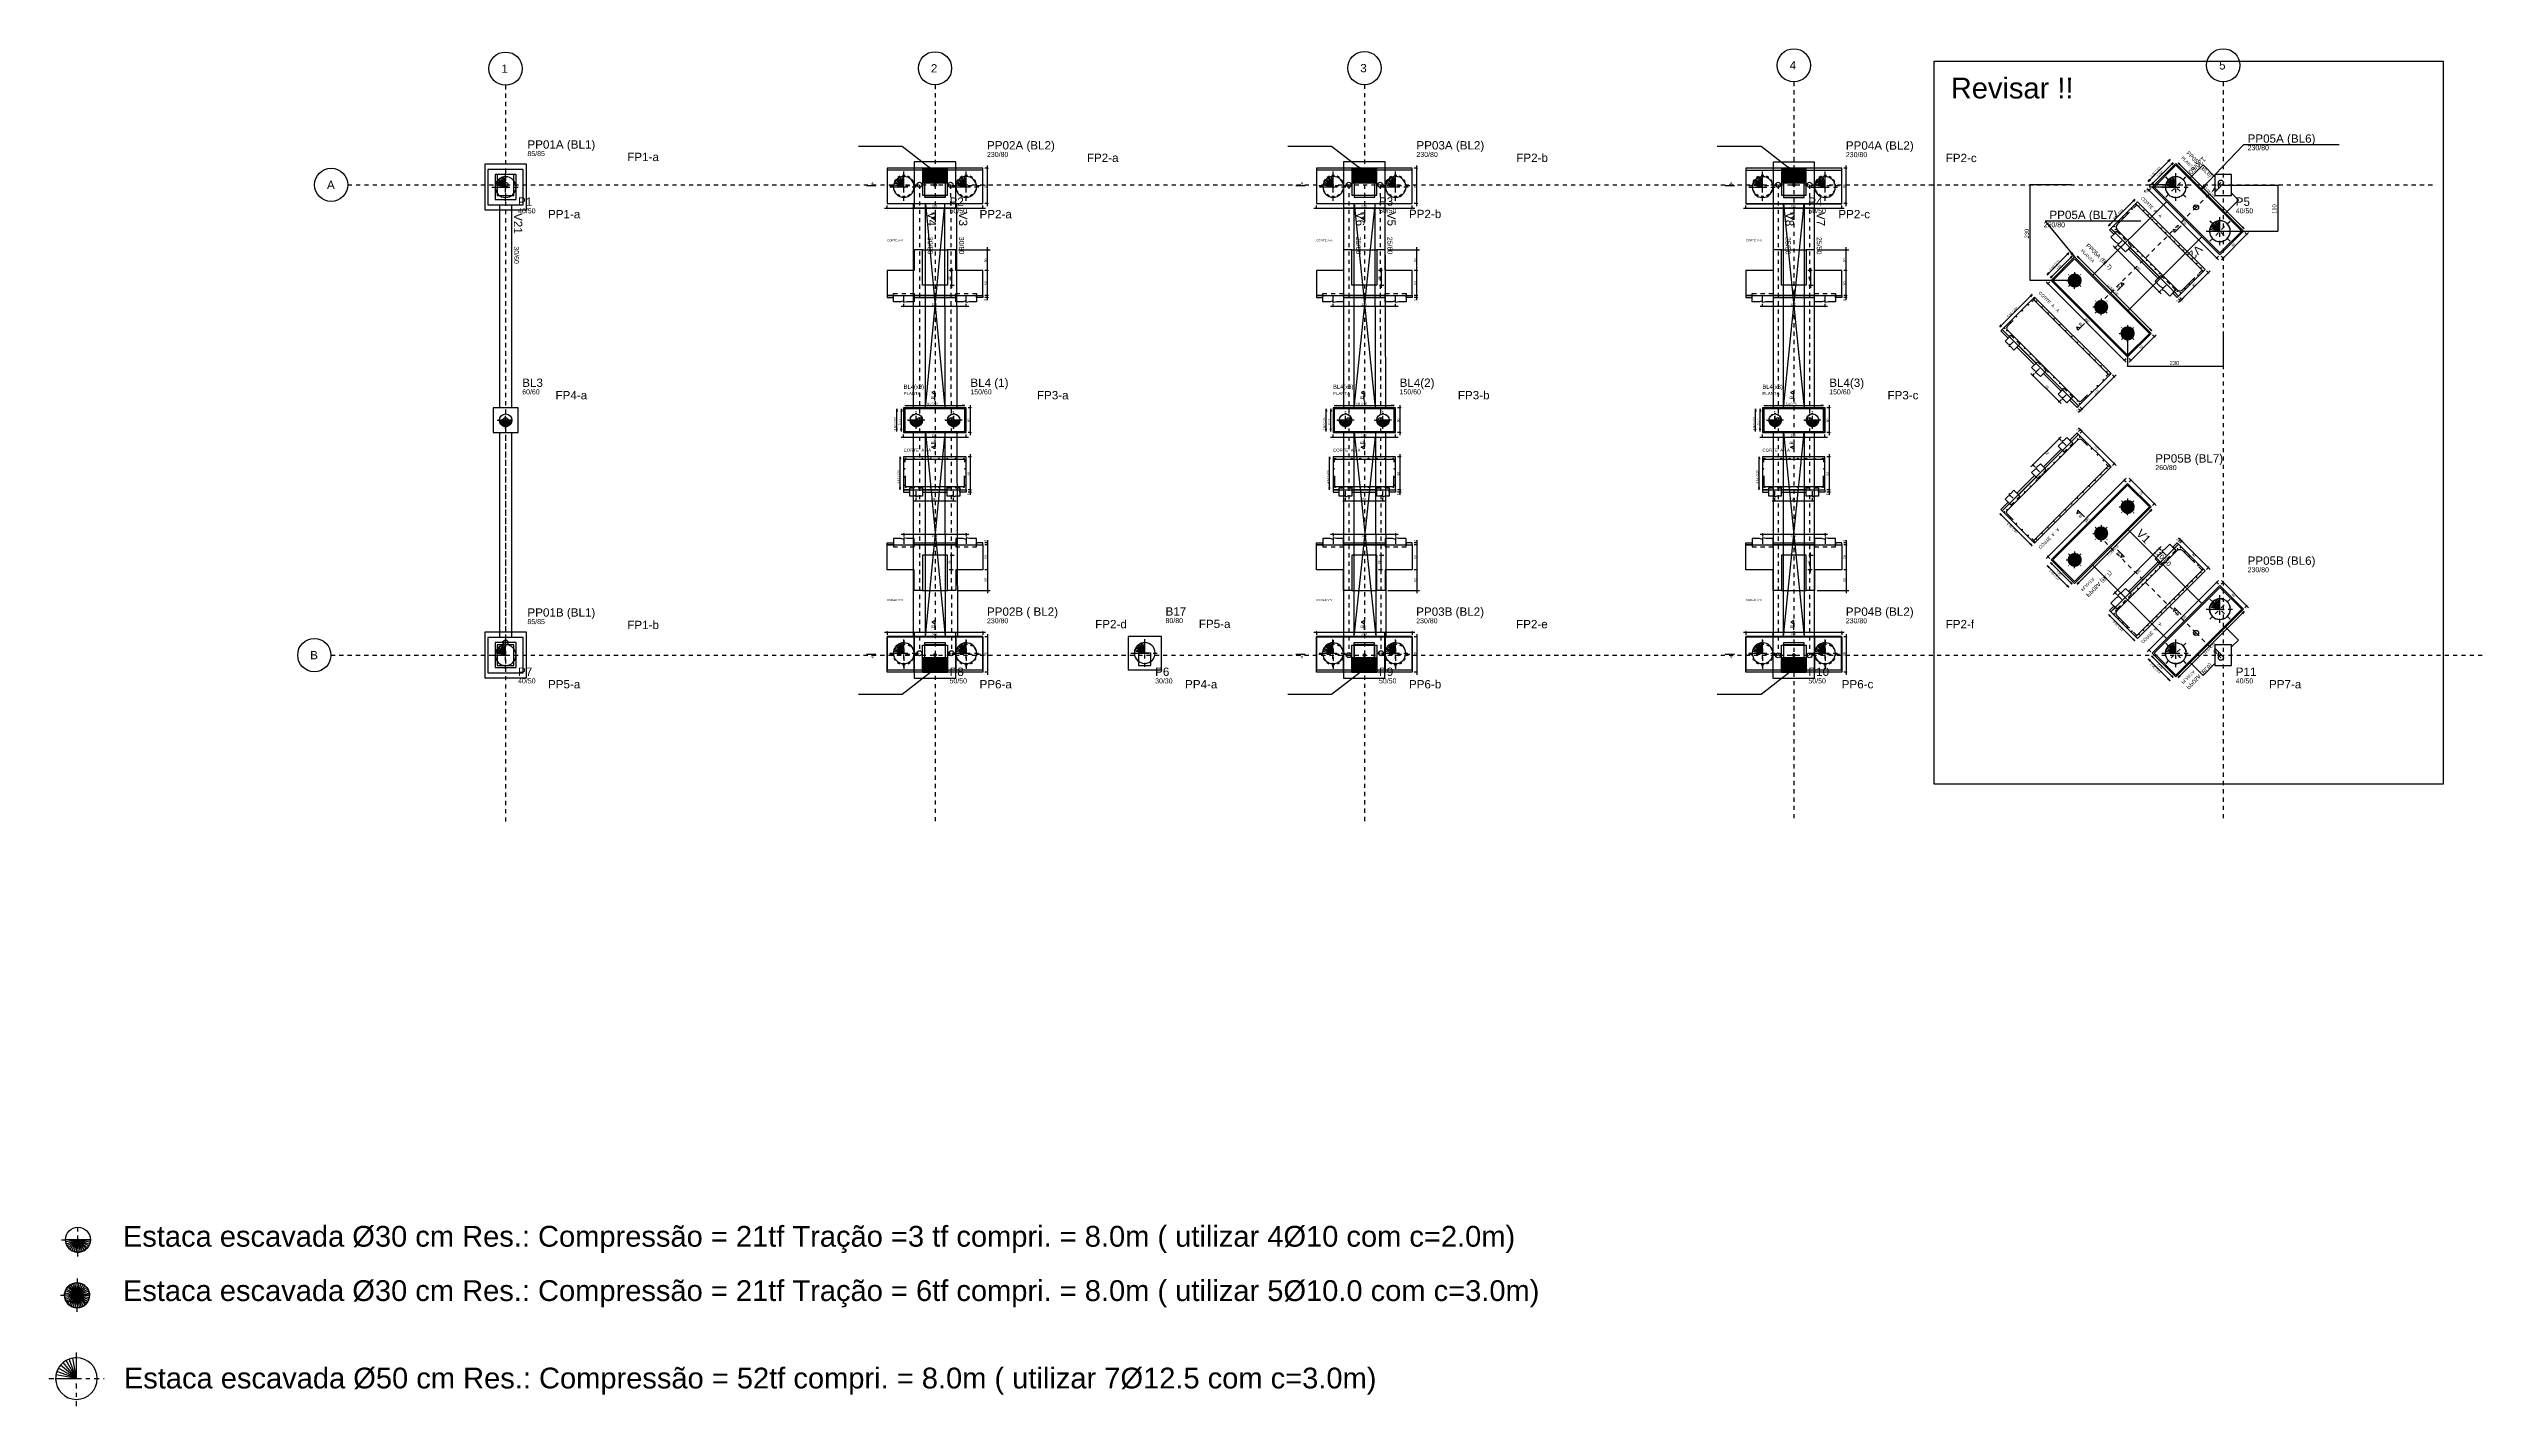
# Model space of a CAD drawing. Header units: millimetres. Extents: x 1792.4 to 1850.9, y 123.2 to 195.3.
# Drawn here: x 1792.4 to 1850.9, y 123.2 to 155.8 of the extents above; entities that cross this region are included whole.
import ezdxf

# ---------------------------------------------------------------- set-up
doc = ezdxf.new("R2010")
doc.units = ezdxf.units.MM
doc.header["$LTSCALE"] = 0.5
for name, pattern in [('ESTILO_TQS_0001', [1, 0.7, -0.3]), ('ESTILO_TQS_0003', [0.91, 0.5, -0.2, 0.01, -0.2]), ('ESTILO_TQS_0004', [1.12, 0.5, -0.2, 0.01, -0.2, 0.01, -0.2])]:
    doc.linetypes.add(name, pattern=pattern)
doc.layers.get('0').update_dxf_attribs({"color": 1})
for name, color, linetype in [('1', 7, 'Continuous'), ('11', 3, 'Continuous'), ('12', 3, 'Continuous'), ('2', 1, 'Continuous'), ('20', 4, 'Continuous'), ('205', 240, 'ESTILO_TQS_0004'), ('211', 5, 'ESTILO_TQS_0001'), ('214', 13, 'ESTILO_TQS_0003'), ('216', 42, 'Continuous'), ('220', 4, 'Continuous'), ('221', 3, 'Continuous'), ('222', 1, 'Continuous'), ('224', 1, 'Continuous'), ('226', 3, 'Continuous'), ('227', 2, 'Continuous'), ('228', 1, 'Continuous'), ('231', 1, 'Continuous'), ('241', 12, 'Continuous'), ('242', 3, 'Continuous'), ('245', 2, 'Continuous'), ('246', 120, 'Continuous'), ('248', 122, 'Continuous'), ('28', 4, 'Continuous'), ('29', 7, 'Continuous'), ('55', 190, 'Continuous'), ('70', 81, 'Continuous'), ('72', 3, 'Continuous'), ('79', 7, 'Continuous'), ('8', 3, 'Continuous'), ('9', 3, 'Continuous'), ('A_htc_alv', 1, 'Continuous'), ('COTASe', 1, 'Continuous'), ('DETARMEST', 2, 'Continuous')]:
    doc.layers.add(name, color=color, linetype=linetype)
doc.styles.get("Standard").update_dxf_attribs({"font": 'arial.ttf'})
pattern_1 = [(0, (0, 0), (0, 6.985), [5.08, -1.905]), (90, (0, 0), (-6.985, 4e-16), [5.08, -1.905])]

# ---------------------------------------------------------------- blocks, each defined once
blk = doc.blocks.new('_VIGPILR')
for points in [[(-0.5, -1), (0.5, -1), (0, 0)], [(-0.5, -1), (0, 0), (0, 0)], [(-0.5, -1), (0, 0), (-0.5, -1)]]:
    blk.add_solid(points)
blk = doc.blocks.new('_EST50')
at = {"linetype": 'ESTILO_TQS_0003'}
for p, q in [((0, 1), (0, 1.333)), ((-1.333, 0), (-1, 0)), ((0, 0), (1.333, 0)), ((0, -1.333), (0, 0))]:
    blk.add_line(p, q, dxfattribs=at)
for q in [(-0.984808, 0.173648), (-0.939693, 0.34202), (-0.866025, 0.5), (-0.766044, 0.642788), (-0.642788, 0.766044), (-0.5, 0.866025), (-0.34202, 0.939693), (-0.173648, 0.984808)]:
    blk.add_line((0, 0), q)
at = {"color": 3}
blk.add_lwpolyline([(0, 0), (0, 1), (-0.083365, 0.996519), (-0.173648, 0.984808), (-0.268937, 0.963158), (-0.34202, 0.939693), (-0.430128, 0.902768), (-0.5, 0.866025), (-0.579141, 0.815228), (-0.642788, 0.766044), (-0.713497, 0.700658), (-0.766044, 0.642788), (-0.823793, 0.566891), (-0.866025, 0.5), (-0.910293, 0.413965), (-0.939693, 0.34202), (-0.968245, 0.250003), (-0.984808, 0.173648), (-0.996914, 0.0785), (-1, 0), (0, 0)], dxfattribs=at)
blk.add_arc((0, 0), 1, 180, 90, dxfattribs=at)
blk = doc.blocks.new('_EST30')
at = {"layer": 'A_htc_alv', "true_color": 0x2776bb}
h = blk.add_hatch(dxfattribs=at)
h.set_pattern_fill('ANGLE', color=152)
h.set_pattern_definition(pattern_1)
h.paths.add_polyline_path([(0, 1, 0.4142135624), (-1, 0), (0, 0)])
h.paths.add_polyline_path([(0, 1), (0, 0), (1, 0, 0.4142135624)])
h.paths.add_polyline_path([(0, 0), (-1, 0, 0.4142135624), (0, -1)])
h.paths.add_polyline_path([(1, 0), (0, 0), (0, -1, 0.4142135624)])
at = {"layer": 'A_htc_alv'}
h = blk.add_hatch(dxfattribs=at)
h.set_pattern_fill('ANGLE', color=142)
h.set_pattern_definition(pattern_1)
h.paths.add_polyline_path([(0, 1, 0.4142135624), (-1, 0), (0, 0)])
h.paths.add_polyline_path([(0, 1), (0, 0), (1, 0, 0.4142135624)])
h.paths.add_polyline_path([(1, 0), (0, 0), (0, -1, 0.4142135624)])
h.paths.add_polyline_path([(0, 0), (-1, 0, 0.4142135624), (0, -1)])
at = {"linetype": 'ESTILO_TQS_0003'}
for p, q in [((-1.333, 0), (1.333, 0)), ((0, -1.333), (0, 1.333))]:
    blk.add_line(p, q, dxfattribs=at)
at = {"color": 41, "true_color": 0xf4ee51}
for q in [(-1, 0), (-0.984808, -0.173648), (-0.939693, -0.34202), (-0.866025, -0.5), (-0.766044, -0.642788), (-0.642788, -0.766044), (-0.5, -0.866025), (-0.34202, -0.939693), (-0.173648, -0.984808), (0, -1), (0.173648, -0.984808), (0.34202, -0.939693), (0.5, -0.866025), (0.642788, -0.766044), (0.766044, -0.642788), (0.866025, -0.5), (0.939693, -0.34202), (0.984808, -0.173648), (1, 0)]:
    blk.add_line((0, 0), q, dxfattribs=at)
at = {"color": 3, "linetype": 'Continuous'}
blk.add_circle((0, 0), 1, dxfattribs=at)
at = {"layer": '79', "color": 41, "true_color": 0xf4ee51}
blk.add_lwpolyline([(1, 0), (-1, 0), (-0.999225, -0.03937), (-0.99154, -0.129801), (-0.9778, -0.20954), (-0.958374, -0.285515), (-0.925126, -0.379661), (-0.881972, -0.471301), (-0.845522, -0.533941), (-0.793144, -0.609034), (-0.747857, -0.66386), (-0.675918, -0.736977), (-0.613808, -0.789455), (-0.540512, -0.841336), (-0.469351, -0.883012), (-0.382381, -0.924005), (-0.31471, -0.949188), (-0.216271, -0.976333), (-0.129063, -0.991636), (-0.047418, -0.998875), (0, -1), (0.038289, -0.999267), (0.120761, -0.992682), (0.215823, -0.976432), (0.304433, -0.952534), (0.387436, -0.921897), (0.47, -0.882667), (0.536993, -0.843587), (0.621258, -0.783606), (0.67415, -0.738595), (0.740792, -0.671734), (0.791224, -0.611526), (0.848646, -0.528961), (0.883065, -0.46925), (0.92857, -0.371158), (0.958367, -0.285539), (0.978398, -0.206729), (0.990705, -0.13603), (0.99935, -0.036053), (1, 0), (1, 0)], dxfattribs=at)
blk = doc.blocks.new('A$Ceb3d0021')
at = {"color": 6}
blk.add_lwpolyline([(4531.579747, 3233.176269), (5754.710936, 3233.176269), (5754.710936, 1495.843162), (4531.579747, 1495.843162), (4531.579747, 3233.176269)], dxfattribs=at)
at = {"layer": '1', "color": 6}
for points in [[(5177.850926, 2983.934027), (5146.61736, 2952.700464)], [(5177.850926, 2983.934027), (5206.065949, 2955.719003)], [(1083.065949, 2888.219202), (1083.065949, 2400.4795)], [(1113.065949, 2400.4795), (1113.065949, 2888.219202)], [(2077.565949, 2891.219202), (2077.565949, 2400.4795)], [(2107.565949, 2400.4795), (2107.565949, 2891.219202)], [(2152.646063, 2891.219202), (2153.520877, 2400.4795)], [(2183.520925, 2400.4795), (2182.646111, 2891.219202)], [(3112.065949, 2891.17368), (3112.065949, 2400.4795)], [(3137.065949, 2400.4795), (3137.065949, 2891.17368)], [(3187.157462, 2891.17368), (3188.155625, 2400.4795)], [(3213.155676, 2400.4795), (3212.157513, 2891.17368)], [(4144.065949, 2890.719202), (4144.065949, 2400.4795)], [(4169.065949, 2400.4795), (4169.065949, 2890.719202)], [(4219.065949, 2890.719202), (4219.065949, 2400.4795)], [(4244.065949, 2400.4795), (4244.065949, 2890.719202)], [(5090.048816, 2896.131923), (4912.846222, 2718.929338)], [(5231.470174, 2867.84765), (5262.703737, 2899.081211)], [(5262.703737, 2899.081211), (5246.065949, 2915.719001)], [(4997.699036, 2634.076524), (5174.90163, 2811.279109)], [(1083.065949, 2340.4795), (1083.065949, 1848.219202)], [(1113.065949, 1848.219202), (1113.065949, 2340.4795)], [(2077.565949, 2340.4795), (2077.565949, 1850.239798)], [(2107.565949, 1850.239798), (2107.565949, 2340.4795)], [(2153.627836, 2340.4795), (2154.501759, 1850.239798)], [(2184.501807, 1850.239798), (2183.627884, 2340.4795)], [(3112.065949, 2340.4795), (3112.065949, 1850.253617)], [(3137.065949, 1850.253617), (3137.065949, 2340.4795)], [(3188.277676, 2340.4795), (3189.274886, 1850.253617)], [(3214.274938, 1850.253617), (3213.277728, 2340.4795)], [(4144.065949, 2340.4795), (4144.065949, 1850.239798)], [(4169.065949, 1850.239798), (4169.065949, 2340.4795)], [(4219.065949, 2340.4795), (4219.065949, 1850.239798)], [(4244.065949, 1850.239798), (4244.065949, 2340.4795)], [(5174.90163, 1929.679891), (4997.699036, 2106.882476)], [(4912.846222, 2022.029662), (5090.048816, 1844.827077)], [(5262.703737, 1841.877789), (5231.470174, 1873.11135)], [(5246.065949, 1825.239999), (5262.703737, 1841.877789)], [(5146.61736, 1788.258536), (5177.850926, 1757.024973)], [(5206.065949, 1785.239997), (5177.850926, 1757.024973)]]:
    blk.add_lwpolyline(points, dxfattribs=at)
at = {"layer": '2', "color": 6, "linetype": 'Continuous'}
for points in [[(1078.065949, 2910.719202), (1118.065949, 2910.719202), (1118.065949, 2960.719202), (1078.065949, 2960.719202), (1078.065949, 2910.719202)], [(2105.065949, 2910.719202), (2155.065949, 2910.719202), (2155.065949, 2960.719202), (2105.065949, 2960.719202), (2105.065949, 2910.719202)], [(3137.065949, 2911.17368), (3187.065949, 2911.17368), (3187.065949, 2961.17368), (3137.065949, 2961.17368), (3137.065949, 2911.17368)], [(4169.065949, 2910.719202), (4219.065949, 2910.719202), (4219.065949, 2960.719202), (4169.065949, 2960.719202), (4169.065949, 2910.719202)], [(5206.065949, 2910.719202), (5246.065949, 2910.719202), (5246.065949, 2960.719202), (5206.065949, 2960.719202), (5206.065949, 2910.719202)], [(1078.065949, 1780.719202), (1118.065949, 1780.719202), (1118.065949, 1830.719202), (1078.065949, 1830.719202), (1078.065949, 1780.719202)], [(3137.065949, 1780.719202), (3187.065949, 1780.719202), (3187.065949, 1830.719202), (3137.065949, 1830.719202), (3137.065949, 1780.719202)], [(4169.065949, 1780.719202), (4219.065949, 1780.719202), (4219.065949, 1830.719202), (4169.065949, 1830.719202), (4169.065949, 1780.719202)], [(5206.065949, 1780.719202), (5246.065949, 1780.719202), (5246.065949, 1830.719202), (5206.065949, 1830.719202), (5206.065949, 1780.719202)], [(2619.065949, 1780.719202), (2649.065949, 1780.719202), (2649.065949, 1810.719202), (2619.065949, 1810.719202), (2619.065949, 1780.719202)]]:
    blk.add_lwpolyline(points, dxfattribs=at)
at = {"layer": '2', "color": 6}
blk.add_lwpolyline([(2105.065949, 1780.719202), (2155.065949, 1780.719202), (2155.065949, 1830.719202), (2105.065949, 1830.719202), (2105.065949, 1780.719202)], dxfattribs=at)
at = {"layer": '20', "color": 6, "linetype": 'Continuous'}
for points in [[(2124.065949, 2935.719202), (2136.065949, 2935.719202), (2130.065949, 2941.719202)], [(2124.065949, 2935.719202), (2130.065949, 2941.719202), (2130.065949, 2941.719202)], [(2124.065949, 2935.719202), (2130.065949, 2941.719202), (2124.065949, 2935.719202)], [(2124.065949, 2935.719202), (2130.065949, 2929.719202), (2136.065949, 2935.719202)], [(2124.065949, 2935.719202), (2136.065949, 2935.719202), (2136.065949, 2935.719202)], [(2124.065949, 2935.719202), (2136.065949, 2935.719202), (2124.065949, 2935.719202)], [(4188.065949, 2935.719202), (4200.065949, 2935.719202), (4194.065949, 2941.719202)], [(4188.065949, 2935.719202), (4194.065949, 2941.719202), (4194.065949, 2941.719202)], [(4188.065949, 2935.719202), (4194.065949, 2941.719202), (4188.065949, 2935.719202)], [(4188.065949, 2935.719202), (4194.065949, 2929.719202), (4200.065949, 2935.719202)], [(4188.065949, 2935.719202), (4200.065949, 2935.719202), (4200.065949, 2935.719202)], [(4188.065949, 2935.719202), (4200.065949, 2935.719202), (4188.065949, 2935.719202)], [(3156.065949, 1805.719202), (3168.065949, 1805.719202), (3162.065949, 1811.719202)], [(3156.065949, 1805.719202), (3162.065949, 1811.719202), (3162.065949, 1811.719202)], [(3156.065949, 1805.719202), (3162.065949, 1811.719202), (3156.065949, 1805.719202)], [(3156.065949, 1805.719202), (3162.065949, 1799.719202), (3168.065949, 1805.719202)], [(3156.065949, 1805.719202), (3168.065949, 1805.719202), (3168.065949, 1805.719202)], [(3156.065949, 1805.719202), (3168.065949, 1805.719202), (3156.065949, 1805.719202)], [(4188.065949, 1805.719202), (4200.065949, 1805.719202), (4194.065949, 1811.719202)], [(4188.065949, 1805.719202), (4194.065949, 1811.719202), (4194.065949, 1811.719202)], [(4188.065949, 1805.719202), (4194.065949, 1811.719202), (4188.065949, 1805.719202)], [(4188.065949, 1805.719202), (4194.065949, 1799.719202), (4200.065949, 1805.719202)], [(4188.065949, 1805.719202), (4200.065949, 1805.719202), (4200.065949, 1805.719202)], [(4188.065949, 1805.719202), (4200.065949, 1805.719202), (4188.065949, 1805.719202)]]:
    blk.add_solid(points, dxfattribs=at)
at = {"layer": '20', "color": 6}
for points in [[(2124.065949, 1805.719202), (2136.065949, 1805.719202), (2130.065949, 1811.719202)], [(2124.065949, 1805.719202), (2130.065949, 1811.719202), (2130.065949, 1811.719202)], [(2124.065949, 1805.719202), (2130.065949, 1811.719202), (2124.065949, 1805.719202)], [(2124.065949, 1805.719202), (2130.065949, 1799.719202), (2136.065949, 1805.719202)], [(2124.065949, 1805.719202), (2136.065949, 1805.719202), (2136.065949, 1805.719202)], [(2124.065949, 1805.719202), (2136.065949, 1805.719202), (2124.065949, 1805.719202)]]:
    blk.add_solid(points, dxfattribs=at)
at = {"layer": '205', "color": 6}
for p, q in [((1098.065949, 3175.391561), (1098.065949, 1401.570046)), ((2130.065949, 3176.229061), (2130.065949, 1402.407546)), ((3162.065949, 3176.683539), (3162.065949, 1402.862024)), ((4194.065949, 3183.427041), (4194.065949, 1409.605526)), ((5226.065949, 3183.427041), (5226.065949, 1409.605526)), ((718.835681, 2936.17368), (5730.37688, 2936.17368)), ((678.363818, 1805.719202), (5851.023537, 1805.719202))]:
    blk.add_line(p, q, dxfattribs=at)
at = {"layer": '216', "color": 6}
for p, q in [((4861.261678, 2936.17368), (4761.71381, 2936.17368)), ((4761.952199, 2936.085292), (4761.775422, 2936.262068)), ((4761.86381, 2706.146984), (4761.86381, 2936.32368)), ((5111.753288, 2936.17368), (5048.654037, 2936.17368)), ((5111.753288, 2930.795993), (5048.654037, 2930.795993)), ((5048.715649, 2936.262068), (5048.892425, 2936.085292)), ((5048.715649, 2930.884381), (5048.892425, 2930.707605)), ((5048.804037, 2936.32368), (5048.804037, 2930.645993)), ((5226.265949, 2935.719202), (5357.063354, 2935.719202)), ((5356.824965, 2935.80759), (5357.001742, 2935.630814)), ((5356.913354, 2935.869202), (5356.913354, 2824.579976)), ((5226.265949, 2824.729976), (5357.063354, 2824.729976)), ((5356.824965, 2824.818364), (5357.001742, 2824.641588)), ((4868.710033, 2706.296984), (4761.71381, 2706.296984)), ((4761.952199, 2706.208596), (4761.775422, 2706.385372)), ((4996.189254, 2578.817764), (4996.189254, 2499.725448)), ((5226.065949, 2579.428663), (5226.065949, 2499.725448)), ((4996.039254, 2499.875448), (5226.215949, 2499.875448)), ((4996.100866, 2499.78706), (4996.277642, 2499.963837)), ((5225.977561, 2499.78706), (5226.154337, 2499.963837))]:
    blk.add_line(p, q, dxfattribs=at)
at = {"layer": '221', "color": 6}
for p, q in [((4861.461678, 2936.17368), (4861.461678, 2936.17368)), ((5111.953288, 2936.17368), (5111.953288, 2936.17368)), ((5111.953288, 2930.795993), (5111.953288, 2930.795993)), ((5226.065949, 2935.719202), (5226.065949, 2935.719202)), ((5226.065949, 2824.729976), (5226.065949, 2824.729976)), ((4868.910033, 2706.296984), (4868.910033, 2706.296984)), ((4996.189254, 2579.017764), (4996.189254, 2579.017764)), ((5226.065949, 2579.628663), (5226.065949, 2579.628663))]:
    blk.add_line(p, q, dxfattribs=at)
at = {"layer": '221', "color": 6, "linetype": 'Continuous'}
for points in [[(5504.587848, 3032.364536), (5274.587848, 3032.364536), (5173.270568, 2926.047256), (5180.639143, 2936.144489), (5173.270568, 2926.047256), (5183.001421, 2933.893306)], [(5028.340676, 2848.931485), (4798.340676, 2848.931485), (4868.910033, 2762.865527), (4859.790481, 2771.414431), (4868.910033, 2762.865527), (4862.313841, 2773.483448)]]:
    blk.add_lwpolyline(points, dxfattribs=at)
at = {"layer": '227', "color": 6, "linetype": 'Continuous'}
for points in [[(5055.384746, 2930.795993), (5218.019305, 2768.161434), (5274.587848, 2824.729976), (5111.953288, 2987.364536), (5055.384746, 2930.795993)], [(1055.565949, 2888.219202), (1140.565949, 2888.219202), (1140.565949, 2973.219202), (1055.565949, 2973.219202), (1055.565949, 2888.219202)], [(2015.065949, 2891.219202), (2245.065949, 2891.219202), (2245.065949, 2971.219202), (2015.065949, 2971.219202), (2015.065949, 2891.219202)], [(3047.065949, 2891.17368), (3277.065949, 2891.17368), (3277.065949, 2971.17368), (3047.065949, 2971.17368), (3047.065949, 2891.17368)], [(4079.065949, 2890.719202), (4309.065949, 2890.719202), (4309.065949, 2970.719202), (4079.065949, 2970.719202), (4079.065949, 2890.719202)], [(4812.341491, 2706.296984), (4996.189254, 2522.449221), (5052.757796, 2579.017764), (4868.910033, 2762.865527), (4812.341491, 2706.296984)], [(1068.065949, 2340.4795), (1128.065949, 2340.4795), (1128.065949, 2400.4795), (1068.065949, 2400.4795), (1068.065949, 2340.4795)], [(2055.065949, 2340.4795), (2205.065949, 2340.4795), (2205.065949, 2400.4795), (2055.065949, 2400.4795), (2055.065949, 2340.4795)], [(3086.610877, 2340.4795), (3236.610877, 2340.4795), (3236.610877, 2400.4795), (3086.610877, 2400.4795), (3086.610877, 2340.4795)], [(4119.065949, 2340.4795), (4269.065949, 2340.4795), (4269.065949, 2400.4795), (4119.065949, 2400.4795), (4119.065949, 2340.4795)], [(4868.910033, 1978.093473), (5052.757796, 2161.941236), (4996.189254, 2218.509779), (4812.341491, 2034.662016), (4868.910033, 1978.093473)], [(5111.953288, 1753.594464), (5274.587848, 1916.229024), (5218.019305, 1972.797566), (5055.384746, 1810.163007), (5111.953288, 1753.594464)], [(1055.565949, 1763.219202), (1140.565949, 1763.219202), (1140.565949, 1848.219202), (1055.565949, 1848.219202), (1055.565949, 1763.219202)], [(2244.938358, 1850.239798), (2014.938358, 1850.239798), (2014.938358, 1770.239798), (2244.938358, 1770.239798), (2244.938358, 1850.239798)], [(2594.065949, 1770.719202), (2674.065949, 1770.719202), (2674.065949, 1850.719202), (2594.065949, 1850.719202), (2594.065949, 1770.719202)], [(3276.483286, 1850.253617), (3046.483286, 1850.253617), (3046.483286, 1770.253617), (3276.483286, 1770.253617), (3276.483286, 1850.253617)], [(4308.938358, 1850.239798), (4078.938358, 1850.239798), (4078.938358, 1770.239798), (4308.938358, 1770.239798), (4308.938358, 1850.239798)]]:
    blk.add_lwpolyline(points, dxfattribs=at)
at = {"layer": '241', "color": 6}
for p, q in [((2107.565949, 2891.219202), (2153.520877, 2400.4795)), ((3137.065949, 2891.17368), (3188.155625, 2400.4795)), ((3137.065949, 2400.4795), (3187.176589, 2881.77047)), ((4169.065949, 2400.4795), (4219.065949, 2890.719202)), ((4169.065949, 2890.719202), (4219.065949, 2400.4795)), ((2107.565949, 2340.4795), (2154.501759, 1850.239798)), ((3137.065949, 2340.4795), (3189.274886, 1850.253617)), ((4169.065949, 1850.239798), (4219.065949, 2340.4795)), ((4169.065949, 2340.4795), (4219.065949, 1850.239798)), ((2107.565949, 1850.239798), (2153.643811, 2331.518316)), ((3137.065949, 1850.253617), (3188.296366, 2331.291493))]:
    blk.add_line(p, q, dxfattribs=at)
at = {"layer": '241', "color": 6, "linetype": 'Continuous'}
blk.add_line((2107.565949, 2400.4795), (2152.662405, 2882.051819), dxfattribs=at)
at = {"layer": '242', "color": 6, "linetype": 'ESTILO_TQS_0003'}
for p, q in [((1098.065949, 2936.17368), (1098.065949, 2370.4795)), ((2092.565949, 2936.173719), (2092.565949, 2370.4795)), ((2167.565949, 2936.17368), (2168.574381, 2370.4795)), ((3124.565949, 2936.173719), (3124.565949, 2370.4795)), ((3199.565949, 2936.17368), (3200.716676, 2370.4795)), ((4156.565949, 2936.173719), (4156.565949, 2370.4795)), ((4231.565949, 2936.17368), (4231.565949, 2370.4795)), ((5220.277332, 2941.507619), (5160.759495, 2881.989786)), ((5160.759495, 2881.989786), (4926.992847, 2648.223151)), ((1098.065949, 2370.4795), (1098.065949, 1835.719202)), ((2092.565949, 2370.4795), (2092.565949, 1810.239798)), ((2168.574381, 2370.4795), (2169.573089, 1810.239798)), ((3124.565949, 2370.4795), (3124.565949, 1805.719202)), ((3200.716676, 2370.4795), (3201.85628, 1810.253617)), ((4156.565949, 2370.4795), (4156.565949, 1805.239798)), ((4231.565949, 2370.4795), (4231.565949, 1805.239798)), ((4926.992847, 2092.735849), (5160.759495, 1858.969214)), ((5160.759495, 1858.969214), (5220.277332, 1799.451381))]:
    blk.add_line(p, q, dxfattribs=at)
at = {"layer": '242', "color": 6, "linetype": 'Continuous'}
for p, q in [((1098.065949, 2935.719202), (1098.065949, 2935.719202)), ((1098.065949, 2930.719202), (1098.065949, 2930.719202)), ((2130.065949, 2935.719202), (2130.065949, 2935.719202)), ((2130.065949, 2931.219202), (2130.065949, 2931.219202)), ((3162.065949, 2936.17368), (3162.065949, 2936.17368)), ((3162.065949, 2931.17368), (3162.065949, 2931.17368)), ((4194.065949, 2935.719202), (4194.065949, 2935.719202)), ((4194.065949, 2930.719202), (4194.065949, 2930.719202)), ((5226.065949, 2935.719202), (5226.065949, 2935.719202)), ((5164.986297, 2877.762985), (5164.986297, 2877.762985)), ((4932.549643, 2642.657374), (4932.549643, 2642.657374)), ((1098.065949, 2370.4795), (1098.065949, 2370.4795)), ((2130.065949, 2370.4795), (2130.065949, 2370.4795)), ((3161.610877, 2370.4795), (3161.610877, 2370.4795)), ((4194.065949, 2370.4795), (4194.065949, 2370.4795)), ((4932.549643, 2098.301626), (4932.549643, 2098.301626)), ((5164.986297, 1863.196015), (5164.986297, 1863.196015)), ((1098.065949, 1805.719202), (1098.065949, 1805.719202)), ((1098.065949, 1805.719202), (1098.065949, 1805.719202)), ((2129.938358, 1810.239798), (2129.938358, 1810.239798)), ((2634.065949, 1810.719202), (2634.065949, 1810.719202)), ((2634.065949, 1795.719202), (2634.065949, 1795.719202)), ((3161.483286, 1810.253617), (3161.483286, 1810.253617)), ((3162.065949, 1805.719202), (3162.065949, 1805.719202)), ((4193.938358, 1810.239798), (4193.938358, 1810.239798)), ((4194.065949, 1805.719202), (4194.065949, 1805.719202)), ((5226.065949, 1805.719202), (5226.065949, 1805.719202))]:
    blk.add_line(p, q, dxfattribs=at)
at = {"layer": '242', "color": 6}
blk.add_line((2130.065949, 1805.719202), (2130.065949, 1805.719202), dxfattribs=at)
at = {"layer": '245', "color": 6}
for centre in [(1098.065949, 2936.17368), (2092.565949, 2936.173719), (2167.565949, 2936.17368), (3124.565949, 2936.173719), (3199.565949, 2936.17368), (4156.565949, 2936.173719), (4231.565949, 2936.17368), (5220.277332, 2941.507619), (4926.992847, 2648.223151), (4926.992847, 2092.735849), (1098.065949, 1835.719202), (2092.565949, 1810.239798), (2169.573089, 1810.239798), (3201.85628, 1810.253617), (3124.565949, 1805.719202), (4156.565949, 1805.239798), (4231.565949, 1805.239798), (5220.277332, 1799.451381)]:
    blk.add_circle(centre, 6, dxfattribs=at)
at = {"layer": '246', "color": 6}
for centre in [(5160.759495, 2881.989786), (1098.065949, 2370.4795), (2092.565949, 2370.4795), (2168.574381, 2370.4795), (3124.565949, 2370.4795), (3200.716676, 2370.4795), (4156.565949, 2370.4795), (4231.565949, 2370.4795), (5160.759495, 1858.969214)]:
    blk.add_circle(centre, 6, dxfattribs=at)
at = {"layer": '28', "color": 6}
for centre in [(1098.065949, 3215.391561), (2130.065949, 3216.229061), (3162.065949, 3216.683539), (4194.065949, 3223.427041), (5226.065949, 3223.427041), (678.835681, 2936.17368), (638.363818, 1805.719202)]:
    blk.add_circle(centre, 40, dxfattribs=at)
at = {"layer": '55', "color": 6, "linetype": 'Continuous'}
for points in [[(1048.065949, 2875.719202), (1148.065949, 2875.719202), (1148.065949, 2985.719202), (1048.065949, 2985.719202), (1048.065949, 2875.719202)], [(2080.065949, 2881.219202), (2180.065949, 2881.219202), (2180.065949, 2991.219202), (2080.065949, 2991.219202), (2080.065949, 2881.219202)], [(3112.065949, 2881.17368), (3212.065949, 2881.17368), (3212.065949, 2991.17368), (3112.065949, 2991.17368), (3112.065949, 2881.17368)], [(4144.065949, 2880.719202), (4244.065949, 2880.719202), (4244.065949, 2990.719202), (4144.065949, 2990.719202), (4144.065949, 2880.719202)], [(1073.065949, 2900.719202), (1123.065949, 2900.719202), (1123.065949, 2960.719202), (1073.065949, 2960.719202), (1073.065949, 2900.719202)], [(1073.065949, 2900.719202), (1123.065949, 2900.719202), (1123.065949, 2960.719202), (1073.065949, 2960.719202), (1073.065949, 2900.719202)], [(2105.065949, 2906.219202), (2155.065949, 2906.219202), (2155.065949, 2966.219202), (2105.065949, 2966.219202), (2105.065949, 2906.219202)], [(2105.065949, 2906.219202), (2155.065949, 2906.219202), (2155.065949, 2966.219202), (2105.065949, 2966.219202), (2105.065949, 2906.219202)], [(3137.065949, 2906.17368), (3187.065949, 2906.17368), (3187.065949, 2966.17368), (3137.065949, 2966.17368), (3137.065949, 2906.17368)], [(3137.065949, 2906.17368), (3187.065949, 2906.17368), (3187.065949, 2966.17368), (3137.065949, 2966.17368), (3137.065949, 2906.17368)], [(4169.065949, 2905.719202), (4219.065949, 2905.719202), (4219.065949, 2965.719202), (4169.065949, 2965.719202), (4169.065949, 2905.719202)], [(4169.065949, 2905.719202), (4219.065949, 2905.719202), (4219.065949, 2965.719202), (4169.065949, 2965.719202), (4169.065949, 2905.719202)], [(1048.065949, 1750.719202), (1148.065949, 1750.719202), (1148.065949, 1860.719202), (1048.065949, 1860.719202), (1048.065949, 1750.719202)], [(1073.065949, 1775.719202), (1123.065949, 1775.719202), (1123.065949, 1835.719202), (1073.065949, 1835.719202), (1073.065949, 1775.719202)], [(1073.065949, 1775.719202), (1123.065949, 1775.719202), (1123.065949, 1835.719202), (1073.065949, 1835.719202), (1073.065949, 1775.719202)], [(2179.938358, 1860.239798), (2079.938358, 1860.239798), (2079.938358, 1750.239798), (2179.938358, 1750.239798), (2179.938358, 1860.239798)], [(2154.938358, 1835.239798), (2104.938358, 1835.239798), (2104.938358, 1775.239798), (2154.938358, 1775.239798), (2154.938358, 1835.239798)], [(2154.938358, 1835.239798), (2104.938358, 1835.239798), (2104.938358, 1775.239798), (2154.938358, 1775.239798), (2154.938358, 1835.239798)], [(3211.483286, 1860.253617), (3111.483286, 1860.253617), (3111.483286, 1750.253617), (3211.483286, 1750.253617), (3211.483286, 1860.253617)], [(3186.483286, 1835.253617), (3136.483286, 1835.253617), (3136.483286, 1775.253617), (3186.483286, 1775.253617), (3186.483286, 1835.253617)], [(3186.483286, 1835.253617), (3136.483286, 1835.253617), (3136.483286, 1775.253617), (3186.483286, 1775.253617), (3186.483286, 1835.253617)], [(4243.938358, 1860.239798), (4143.938358, 1860.239798), (4143.938358, 1750.239798), (4243.938358, 1750.239798), (4243.938358, 1860.239798)], [(4218.938358, 1835.239798), (4168.938358, 1835.239798), (4168.938358, 1775.239798), (4218.938358, 1775.239798), (4218.938358, 1835.239798)], [(4218.938358, 1835.239798), (4168.938358, 1835.239798), (4168.938358, 1775.239798), (4218.938358, 1775.239798), (4218.938358, 1835.239798)]]:
    blk.add_lwpolyline(points, dxfattribs=at)
at = {"layer": '228', "color": 6, "linetype": 'Continuous'}
for name, p, xscale, yscale in [('_EST50', (1098.065949, 2930.719202), 25, 25), ('_EST50', (2055.065949, 2931.219202), 25, 25), ('_EST50', (2205.065949, 2931.219202), 25, 25), ('_EST50', (3087.065949, 2931.17368), 25, 25), ('_EST50', (3237.065949, 2931.17368), 25, 25), ('_EST50', (4119.065949, 2930.719202), 25, 25), ('_EST50', (4269.065949, 2930.719202), 25, 25), ('_EST50', (5111.953288, 2930.795993), 25, 25), ('_EST50', (5218.019305, 2824.729976), 25, 25), ('_EST30', (4868.910033, 2706.296984), 15, 15), ('_EST30', (4932.549643, 2642.657374), 15, 15), ('_EST30', (4996.189254, 2579.017764), 15, 15), ('_EST30', (1098.065949, 2370.4795), 15, 15), ('_EST30', (2085.065949, 2370.4795), 15, 15), ('_EST30', (2175.065949, 2370.4795), 15, 15), ('_EST30', (3116.610877, 2370.4795), 15, 15), ('_EST30', (3206.610877, 2370.4795), 15, 15), ('_EST30', (4149.065949, 2370.4795), 15, 15), ('_EST30', (4239.065949, 2370.4795), 15, 15), ('_EST30', (4996.189254, 2161.941236), 15, 15), ('_EST30', (4932.549643, 2098.301626), 15, 15), ('_EST30', (4868.910033, 2034.662016), 15, 15), ('_EST50', (5218.019305, 1916.229024), 25, 25), ('_EST50', (1098.065949, 1805.719202), 25, 25), ('_EST50', (2054.938358, 1810.239798), 25, 25), ('_EST50', (2204.938358, 1810.239798), 25, 25), ('_EST50', (2634.065949, 1810.719202), 25, 25), ('_EST50', (3086.483286, 1810.253617), 25, 25), ('_EST50', (3236.483286, 1810.253617), 25, 25), ('_EST50', (4118.938358, 1810.239798), 25, 25), ('_EST50', (4268.938358, 1810.239798), 25, 25), ('_EST50', (5111.953288, 1810.163007), 25, 25)]:
    blk.add_blockref(name, p, dxfattribs=dict(at, xscale=xscale, yscale=yscale))
at = {"layer": '228', "color": 6, "linetype": 'Continuous', "xscale": -15, "yscale": 15, "rotation": 180}
for p in [(4868.910033, 2706.296984), (4932.549643, 2642.657374), (4996.189254, 2579.017764), (4996.189254, 2161.941236), (4932.549643, 2098.301626), (4868.910033, 2034.662016)]:
    blk.add_blockref('_EST30', p, dxfattribs=at)
at = {"layer": '228', "linetype": 'Continuous'}
for name, p, xscale, yscale in [('_EST30', (70.377861, 400.407582), 30, 30), ('_EST30', (68.116534, 266.989314), 30, 30), ('_EST50', (66.65, 66.65), 50, 50)]:
    blk.add_blockref(name, p, dxfattribs=dict(at, xscale=xscale, yscale=yscale))
at = {"layer": '228', "linetype": 'Continuous', "xscale": -30, "yscale": 30, "rotation": 180}
blk.add_blockref('_EST30', (68.116534, 266.989314), dxfattribs=at)
at = {"layer": '248', "color": 6, "xscale": 7.5, "yscale": 7.5}
for p, rotation in [((1098.065949, 2936.17368), 270), ((2092.565949, 2936.173719), 270), ((2167.565949, 2936.17368), 270.102138), ((3124.565949, 2936.173719), 270), ((3199.565949, 2936.17368), 270.1165500000001), ((4156.565949, 2936.173719), 270), ((4231.565949, 2936.17368), 270), ((5160.759495, 2881.989786), 224.9999980000001), ((4926.992847, 2648.223151), 224.9999980000001), ((1098.065949, 2370.4795), 270), ((2092.565949, 2370.4795), 270), ((2168.574381, 2370.4795), 270.102138), ((3124.565949, 2370.4795), 270), ((3200.716676, 2370.4795), 270.1165500000001), ((4156.565949, 2370.4795), 270), ((4231.565949, 2370.4795), 270), ((4926.992847, 2092.735849), 315.000002), ((1098.065949, 1835.719202), 270), ((2092.565949, 1810.239798), 270), ((2169.573089, 1810.239798), 270.102138), ((3201.85628, 1810.253617), 270.1165500000001), ((5160.759495, 1858.969214), 315.000002), ((3124.565949, 1805.719202), 270), ((4156.565949, 1805.239798), 270), ((4231.565949, 1805.239798), 270)]:
    blk.add_blockref('_VIGPILR', p, dxfattribs=dict(at, rotation=rotation))
for s, p in [('Estaca escavada %%c30 cm Res.: Compressão = 21tf Tração =3 tf compri. = 8.0m ( utilizar 4%%c10 com c=2.0m)', (178.368316, 383.699996)), ('Estaca escavada %%c30 cm Res.: Compressão = 21tf Tração = 6tf compri. = 8.0m ( utilizar 5%%c10.0 com c=3.0m)', (178.368316, 253.118421)), ('Estaca escavada %%c50 cm Res.: Compressão = 52tf compri. = 8.0m ( utilizar 7%%c12.5 com c=3.0m)', (180.698172, 42.945745))]:
    blk.add_text(s, height=50).set_placement(p)
at = {"layer": '11', "color": 6, "linetype": 'Continuous'}
for s, rotation, p in [('120/60', 224.999998, (5177.083387, 3004.379691)), ('30/80', 270, (2112.565949, 2811.219202)), ('30/80', 270.102138, (2187.788714, 2811.228242)), ('25/60', 270, (3142.065949, 2811.17368)), ('25/60', 270.11655, (3217.320237, 2811.184016)), ('25/50', 270, (4174.065949, 2810.719202)), ('25/50', 270, (4249.065949, 2810.719202)), ('30/60', 270, (1118.065949, 2788.219202)), ('120/60', 315.000002, (5057.803113, 2053.849469))]:
    blk.add_text(s, height=12, rotation=rotation, dxfattribs=at).set_placement(p)
at = {"layer": '12', "color": 6, "linetype": 'Continuous'}
for s, p in [('85/85', (1150.565949, 3005.219202)), ('230/80', (2255.065949, 3003.219202)), ('230/80', (3287.065949, 3003.17368)), ('230/80', (4319.065949, 3002.719202)), ('230/80', (5284.587848, 3019.364536)), ('40/50', (1128.065949, 2867.719202)), ('50/50', (2165.065949, 2867.719202)), ('50/50', (3197.065949, 2868.17368)), ('50/50', (4229.065949, 2867.719202)), ('40/50', (5256.065949, 2867.719202)), ('260/80', (4794.531015, 2834.091646)), ('60/60', (1138.065949, 2432.4795)), ('150/60', (2215.065949, 2432.4795)), ('150/60', (3246.610877, 2432.4795)), ('150/60', (4279.065949, 2432.4795)), ('260/80', (5062.757796, 2250.509779)), ('230/80', (5284.587848, 2004.797566)), ('85/85', (1150.565949, 1880.219202)), ('230/80', (2254.938358, 1882.239798)), ('80/80', (2684.065949, 1882.719202)), ('230/80', (3286.483286, 1882.253617)), ('230/80', (4318.938358, 1882.239798)), ('40/50', (1128.065949, 1737.719202)), ('50/50', (2165.065949, 1737.719202)), ('30/30', (2659.065949, 1737.719202)), ('50/50', (3197.065949, 1737.719202)), ('50/50', (4229.065949, 1737.719202)), ('40/50', (5256.065949, 1737.719202))]:
    blk.add_text(s, height=12, dxfattribs=at).set_placement(p)
at = {"layer": '221', "color": 6}
for s, p in [('5', (5045.804037, 2917.462663)), ('110', (5353.913354, 2866.224589)), ('230', (4758.86381, 2807.235332))]:
    blk.add_text(s, height=10, rotation=90, dxfattribs=at).set_placement(p)
blk.add_text('230', height=10, dxfattribs=at).set_placement((5097.127602, 2502.875448))
at = {"layer": '29', "color": 6}
for s, p in [('1', (1088.065949, 3205.391561)), ('2', (2120.065949, 3206.229061)), ('3', (3152.065949, 3206.683539)), ('4', (4184.065949, 3213.427041)), ('5', (5216.065949, 3213.427041)), ('A', (668.835681, 2926.17368)), ('B', (628.363818, 1795.719202))]:
    blk.add_text(s, height=20, dxfattribs=at).set_placement(p)
at = {"layer": '70', "color": 6, "linetype": 'Continuous'}
for s, p in [('FP1-a', (1390.565949, 2993.219202)), ('FP2-a', (2495.065949, 2991.219202)), ('FP2-b', (3527.065949, 2991.17368)), ('FP2-c', (4559.065949, 2990.719202)), ('PP1-a', (1200.065949, 2855.719202)), ('PP2-a', (2237.065949, 2855.719202)), ('PP2-b', (3269.065949, 2856.17368)), ('PP2-c', (4301.065949, 2855.719202)), ('FP4-a', (1218.065949, 2420.4795)), ('FP3-a', (2375.065949, 2420.4795)), ('FP3-b', (3386.610877, 2420.4795)), ('FP3-c', (4419.065949, 2420.4795)), ('FP1-b', (1390.565949, 1868.219202)), ('FP2-d', (2514.938358, 1870.239798)), ('FP5-a', (2764.065949, 1870.719202)), ('FP2-e', (3526.483286, 1870.253617)), ('FP2-f', (4558.938358, 1870.239798)), ('PP5-a', (1200.065949, 1725.719202)), ('PP6-a', (2237.065949, 1725.719202)), ('PP4-a', (2731.065949, 1725.719202)), ('PP6-b', (3269.065949, 1725.719202)), ('PP6-c', (4309.065949, 1725.719202)), ('PP7-a', (5336.065949, 1725.719202))]:
    blk.add_text(s, height=20, dxfattribs=at).set_placement(p)
at = {"layer": '72', "color": 6, "linetype": 'Continuous'}
for s, height, p in [('Revisar !!', 50, (4571.250299, 3143.757285)), ('PP01A (BL1)', 20, (1150.565949, 3023.219202)), ('PP05A (BL6)', 20, (5284.587848, 3037.364536)), ('PP02A (BL2)', 20, (2255.065949, 3021.219202)), ('PP03A (BL2)', 20, (3287.065949, 3021.17368)), ('PP04A (BL2)', 20, (4319.065949, 3020.719202)), ('PP05A (BL7)', 20, (4808.340676, 2853.931485)), ('BL3', 20, (1138.065949, 2450.4795)), ('BL4 (1)', 20, (2215.065949, 2450.4795)), ('BL4(2)', 20, (3246.610877, 2450.4795)), ('BL4(3)', 20, (4279.065949, 2450.4795)), ('PP05B (BL7)', 20, (5062.757796, 2268.509779)), ('PP05B (BL6)', 20, (5284.587848, 2022.797566)), ('PP01B (BL1)', 20, (1150.565949, 1898.219202)), ('PP02B ( BL2)', 20, (2254.938358, 1900.239798)), ('B17', 20, (2684.065949, 1900.719202)), ('PP03B (BL2)', 20, (3286.483286, 1900.253617)), ('PP04B (BL2)', 20, (4318.938358, 1900.239798))]:
    blk.add_text(s, height=height, dxfattribs=at).set_placement(p)
at = {"layer": '8', "color": 6, "linetype": 'Continuous'}
for s, rotation, p in [('V21', 270, (1118.065949, 2868.219202)), ('V4', 270, (2112.565949, 2871.219202)), ('V3', 270.102138, (2187.681756, 2871.228147)), ('V6', 270, (3142.065949, 2871.17368)), ('V5', 270.11655, (3217.198187, 2871.183892)), ('V8', 270, (4174.065949, 2870.719202)), ('V7', 270, (4249.065949, 2870.719202)), ('V2', 224.999998, (5164.295028, 2793.60144)), ('V1', 315.000002, (5015.376705, 2096.275874))]:
    blk.add_text(s, height=20, rotation=rotation, dxfattribs=at).set_placement(p)
at = {"layer": '9', "color": 6, "linetype": 'Continuous'}
for s, p in [('P1', (1128.065949, 2885.719202)), ('P2', (2165.065949, 2885.719202)), ('P3', (3197.065949, 2886.17368)), ('P4', (4229.065949, 2885.719202)), ('P5', (5256.065949, 2885.719202)), ('P7', (1128.065949, 1755.719202)), ('P8', (2165.065949, 1755.719202)), ('P6', (2659.065949, 1755.719202)), ('P9', (3197.065949, 1755.719202)), ('P10', (4229.065949, 1755.719202)), ('P11', (5256.065949, 1755.719202))]:
    blk.add_text(s, height=20, dxfattribs=at).set_placement(p)
blk = doc.blocks.new('QUADROC')
blk.add_lwpolyline([(-0.5, 0), (0.5, 0), (0.5, 1), (-0.5, 1), (-0.5, 0)])
blk = doc.blocks.new('ESTACP', base_point=(6.402333, 3.102273))
for start, end in [(172.5, 187.5), (142.5, 157.5), (202.5, 217.5), (112.5, 127.5), (82.5, 97.5), (52.5, 67.5), (22.5, 37.5), (322.5, 337.5), (352.5, 7.5), (232.5, 247.5), (262.5, 277.5), (292.5, 307.5)]:
    blk.add_arc((6.402333, 3.102273), 1, start, end)
at = {"layer": '214'}
for p, q in [((7.77684, 3.102273), (5.027826, 3.102273)), ((6.402333, 1.727766), (6.402333, 4.47678))]:
    blk.add_line(p, q, dxfattribs=at)
blk = doc.blocks.new('ESTACC')
blk.add_lwpolyline([(0.5, 0), (0.5, -1), (0.15, -1), (0, -1.15), (0, -0.85), (-0.15, -1), (-0.5, -1), (-0.5, 0)])
at = {"layer": '214'}
blk.add_line((0, -0.85), (0, 0.33333), dxfattribs=at)
blk = doc.blocks.new('ESTACI')
at = {"layer": '211'}
blk.add_lwpolyline([(-0.5, 0), (-0.5, 1), (0.5, 1), (0.5, 0)], dxfattribs=at)
blk = doc.blocks.new('_H9967095B67-008')
for p, q in [((-99, 434.86562), (-98.599339, 435.266281)), ((-99, 431.330086), (-96.36637, 433.963716)), ((-99, 427.794552), (-94.133401, 432.661151)), ((-99, 424.259018), (-91.900432, 431.358586)), ((-99, 420.723484), (-89.667464, 430.05602)), ((-99, 417.18795), (-87.434495, 428.753455)), ((-99, 413.652416), (-85.201526, 427.45089)), ((-99, 410.116882), (-82.968557, 426.148325)), ((-99, 406.581349), (-80.735589, 424.84576)), ((-99, 403.045815), (-78.50262, 423.543195)), ((-98.599339, 435.266281), (-98.36562, 435.5)), ((-98.024139, 400.486142), (-76.269651, 422.24063)), ((-96.36637, 433.963716), (-94.830086, 435.5)), ((-94.487775, 400.486972), (-74.036682, 420.938065)), ((-94.133401, 432.661151), (-91.294552, 435.5)), ((-91.900432, 431.358586), (-87.759018, 435.5)), ((-90.951411, 400.487802), (-71.803713, 419.635499)), ((-89.667464, 430.05602), (-84.223484, 435.5)), ((-87.434495, 428.753455), (-80.68795, 435.5)), ((-87.415046, 400.488633), (-69.570745, 418.332934)), ((-85.201526, 427.45089), (-77.152416, 435.5)), ((-83.878682, 400.489463), (-67.337776, 417.030369)), ((-82.968557, 426.148325), (-73.616882, 435.5)), ((-80.735589, 424.84576), (-70.081349, 435.5)), ((-80.342318, 400.490293), (-65.104807, 415.727804)), ((-78.50262, 423.543195), (-66.545815, 435.5)), ((-76.805954, 400.491124), (-62.871838, 414.425239)), ((-76.269651, 422.24063), (-63.010281, 435.5)), ((-74.036682, 420.938065), (-59.474747, 435.5)), ((-73.26959, 400.491954), (-60.63887, 413.122674)), ((-71.803713, 419.635499), (-55.939213, 435.5)), ((-69.733225, 400.492784), (-58.405901, 411.820109)), ((-69.570745, 418.332934), (-52.403679, 435.5)), ((-67.337776, 417.030369), (-48.868145, 435.5)), ((-66.196861, 400.493614), (-56.172932, 410.517544)), ((-65.104807, 415.727804), (-45.332611, 435.5)), ((-62.871838, 414.425239), (-41.797077, 435.5)), ((-60.63887, 413.122674), (-39, 434.761543)), ((-58.405901, 411.820109), (-39, 431.226009)), ((-56.172932, 410.517544), (-39, 427.690476)), ((-53.939963, 409.214979), (-39, 424.154942)), ((-51.706994, 407.912413), (-39, 420.619408)), ((-49.474026, 406.609848), (-39, 417.083874)), ((-47.241057, 405.307283), (-39, 413.54834)), ((-45.008088, 404.004718), (-39, 410.012806)), ((-62.660497, 400.494445), (-53.939963, 409.214979)), ((-59.124133, 400.495275), (-51.706994, 407.912413)), ((-55.587769, 400.496105), (-49.474026, 406.609848)), ((-52.051404, 400.496936), (-47.241057, 405.307283)), ((-48.51504, 400.497766), (-45.008088, 404.004718)), ((-44.978676, 400.498596), (-42.775119, 402.702153)), ((-42.775119, 402.702153), (-39, 406.477272)), ((-41.442312, 400.499427), (-40.54215, 401.399588)), ((-40.54215, 401.399588), (-39, 402.941738))]:
    blk.add_line(p, q)
blk = doc.blocks.new('A$C7b777861')
for p, q in [((41.616079, 295), (19.116079, 295)), ((154.116079, 337.5), (214.116079, 337.5)), ((154.116079, 337.5), (154.116079, 302.5)), ((154.116079, 302.5), (214.116079, 302.5)), ((214.116079, 302.5), (214.116079, 337.5)), ((184.116079, 236), (184.116079, 213.5)), ((176.616079, 217.25), (184.116079, 221)), ((184.116079, 213.5), (176.616079, 217.25)), ((154.116079, 141.5), (214.116079, 141.5))]:
    blk.add_line(p, q)
for points in [[(134.116079, 252.5), (234.116079, 252.5), (234.116079, 337.5), (134.116079, 337.5), (134.116079, 252.5)], [(154.116079, 272.5), (214.116079, 272.5), (214.116079, 317.5), (154.116079, 317.5), (154.116079, 272.5)], [(154.116079, 56.5), (154.116079, 141.5), (134.116079, 141.5), (134.116079, 91.5), (69.116079, 91.5), (69.116079, 31.5), (299.116079, 31.5), (299.116079, 91.5), (234.116079, 91.5), (234.116079, 141.5), (214.116079, 141.5), (214.116079, 56.5), (154.116079, 56.5)]]:
    blk.add_lwpolyline(points)
at = {"layer": '216', "color": 88}
for p, q in [((309.366079, 337.5), (303.866079, 337.5)), ((310.116079, 246.25), (310.116079, 343.75)), ((62.866079, 241.5), (305.366079, 241.5)), ((69.116079, 242.25), (69.116079, 247.75)), ((299.116079, 242.25), (299.116079, 247.75)), ((309.366079, 252.5), (303.866079, 252.5)), ((240.366079, 141.5), (316.366079, 141.5)), ((310.116079, 85.25), (310.116079, 147.75)), ((227.866079, 91.5), (217.866079, 91.5)), ((224.116079, 97.75), (224.116079, 50.25)), ((309.366079, 91.5), (303.866079, 91.5)), ((309.366079, 91.5), (303.866079, 91.5)), ((310.116079, 25.25), (310.116079, 97.75)), ((102.866079, 5.5), (265.366079, 5.5)), ((109.116079, 6.25), (109.116079, 11.75)), ((220.366079, 56.5), (230.366079, 56.5)), ((259.116079, 6.25), (259.116079, 11.75)), ((309.366079, 31.5), (303.866079, 31.5)), ((309.366079, 31.5), (303.866079, 31.5)), ((309.366079, 26.5), (303.866079, 26.5)), ((310.116079, 20.25), (310.116079, 37.75))]:
    blk.add_line(p, q, dxfattribs=at)
at = {"layer": '221', "color": 3}
for p, q in [((69.116079, 236), (69.116079, 236)), ((299.116079, 236), (299.116079, 236)), ((234.116079, 141.5), (234.116079, 141.5)), ((234.116079, 91.5), (234.116079, 91.5)), ((109.116079, 0), (109.116079, 0)), ((214.116079, 56.5), (214.116079, 56.5)), ((259.116079, 0), (259.116079, 0))]:
    blk.add_line(p, q, dxfattribs=at)
blk.add_lwpolyline([(0, 390.405283), (105.240915, 390.405283), (174.427071, 336.485555), (169.038062, 339.651164), (174.427071, 336.485555), (170.041008, 340.938077)], dxfattribs=at)
at = {"layer": '226', "color": 7}
for centre, radius in [((310.116079, 337.5), 1), ((310.116079, 337.5), 0.5), ((69.116079, 241.5), 1), ((69.116079, 241.5), 0.5), ((299.116079, 241.5), 1), ((299.116079, 241.5), 0.5), ((310.116079, 252.5), 1), ((310.116079, 252.5), 0.5), ((310.116079, 141.5), 1), ((310.116079, 141.5), 0.5), ((224.116079, 91.5), 1), ((224.116079, 91.5), 0.5), ((310.116079, 91.5), 1), ((310.116079, 91.5), 1), ((310.116079, 91.5), 0.5), ((310.116079, 91.5), 0.5), ((109.116079, 5.5), 1), ((109.116079, 5.5), 0.5), ((224.116079, 56.5), 1), ((224.116079, 56.5), 0.5), ((259.116079, 5.5), 1), ((259.116079, 5.5), 0.5), ((310.116079, 31.5), 1), ((310.116079, 31.5), 1), ((310.116079, 26.5), 1), ((310.116079, 31.5), 0.5), ((310.116079, 31.5), 0.5), ((310.116079, 26.5), 0.5)]:
    blk.add_circle(centre, radius, dxfattribs=at)
at = {"layer": '231'}
for points in [[(69.116079, 26.5), (84.116079, 26.5), (84.116079, 31.5), (69.116079, 31.5), (69.116079, 26.5)], [(134.116079, 26.5), (234.116079, 26.5), (234.116079, 31.5), (134.116079, 31.5), (134.116079, 26.5)], [(299.116079, 26.5), (284.116079, 26.5), (284.116079, 31.5), (299.116079, 31.5), (299.116079, 26.5)]]:
    blk.add_lwpolyline(points, dxfattribs=at)
for name, p, xscale, yscale in [('QUADROC', (184.116079, 252.5), 230, 85), ('ESTACP', (109.116079, 295), 25, 25), ('ESTACP', (259.116079, 295), 25, 25), ('ESTACI', (109.116079, 31.5), 50, 5), ('ESTACC', (109.116079, 31.5), 50, 15), ('ESTACI', (259.116079, 31.5), 50, 5), ('ESTACC', (259.116079, 31.5), 50, 15)]:
    blk.add_blockref(name, p, dxfattribs=dict(xscale=xscale, yscale=yscale))
blk.add_blockref('_H9967095B67-008', (253.116079, -98))
blk.add_text('A', height=7.5).set_placement((30.366079, 296.875))
blk.add_text('B', height=7.5, rotation=90).set_placement((182.241079, 224.75))
at = {"layer": '221', "color": 3}
for s, p in [('85', (308.466079, 290.05)), ('50', (308.466079, 111.55)), ('35', (222.466079, 69.05)), ('60', (308.466079, 56.55)), ('5', (308.466079, 19.166669))]:
    blk.add_text(s, height=5.5, rotation=90, dxfattribs=at).set_placement(p)
for s, p in [('230', (176.416079, 243.15)), ('150', (176.416079, 7.15))]:
    blk.add_text(s, height=5.5, dxfattribs=at).set_placement(p)
at = {"layer": '228'}
blk.add_text('CORTE A-A', height=5, dxfattribs=at).set_placement((69.116079, 161.5))
blk = doc.blocks.new('FERCOR')
at = {"layer": '224'}
blk.add_circle((0, 0), 0.607, dxfattribs=at)
blk = doc.blocks.new('A$Cf75ecdf8')
for p, q in [((99, 317.9), (91.5, 314.2)), ((91.5, 314.2), (99, 310.4)), ((99, 295.4), (99, 317.9)), ((91.5, 182.8), (99, 186.5)), ((99, 179), (91.5, 182.8)), ((99, 201.5), (99, 179))]:
    blk.add_line(p, q)
at = {"layer": '216', "color": 88, "linetype": 'Continuous'}
for p, q in [((7.5, 275), (6.6, 268.8)), ((7.5, 221), (7.5, 275)), ((7.5, 275), (8.3, 268.8)), ((18.5, 275), (17.6, 268.8)), ((18.5, 221), (18.5, 275)), ((18.5, 275), (19.3, 268.8)), ((27, 283.5), (33.1, 284.3)), ((27, 283.5), (171, 283.5)), ((27, 283.5), (33.1, 282.7)), ((171, 283.5), (164.8, 284.3)), ((171, 283.5), (164.8, 282.7)), ((7.5, 221), (6.6, 227.2)), ((7.5, 221), (8.3, 227.2)), ((18.5, 221), (17.6, 227.2)), ((18.5, 221), (19.3, 227.2)), ((15.7, 160.2), (14.9, 154)), ((15.7, 80.2), (15.7, 160.2)), ((15.7, 160.2), (16.5, 154)), ((15.7, 80.2), (14.9, 86.4)), ((15.7, 80.2), (16.5, 86.4))]:
    blk.add_line(p, q, dxfattribs=at)
at = {"layer": '216', "color": 88}
for p, q in [((184.2, 278), (178.7, 278)), ((185, 211.8), (185, 284.2)), ((17.7, 207), (180.2, 207)), ((24, 207.8), (24, 213.2)), ((174, 207.8), (174, 213.2)), ((184.2, 218), (178.7, 218)), ((184.2, 160.2), (178.7, 160.2)), ((185, 73.9), (185, 166.4)), ((54, 54.9), (54, 60.4)), ((144, 54.9), (144, 60.4)), ((184.2, 80.2), (178.7, 80.2)), ((184.2, 80.2), (178.7, 80.2)), ((184.2, 75.2), (178.7, 75.2)), ((185, 68.9), (185, 86.4)), ((47.7, 54.2), (150.2, 54.2))]:
    blk.add_line(p, q, dxfattribs=at)
at = {"layer": '220', "color": 4, "linetype": 'Continuous'}
for p, q in [((27, 275), (27, 221)), ((171, 275), (27, 275)), ((171, 221), (171, 275)), ((27, 221), (171, 221)), ((27.6, 147.2), (27.6, 154.2)), ((27.6, 154.2), (170.4, 154.2)), ((170.4, 154.2), (170.4, 147.2)), ((27.6, 114.2), (27.6, 88.2)), ((27.6, 88.2), (170.3, 88.2)), ((170.3, 88.2), (170.3, 114.2))]:
    blk.add_line(p, q, dxfattribs=at)
at = {"layer": '221', "color": 3, "linetype": 'Continuous'}
for p, q in [((24, 275), (24, 275)), ((24, 275), (24, 275)), ((27, 278), (27, 278)), ((171, 278), (171, 278)), ((24, 221), (24, 221)), ((24, 221), (24, 221)), ((24, 160.2), (24, 160.2)), ((24, 80.2), (24, 80.2))]:
    blk.add_line(p, q, dxfattribs=at)
at = {"layer": '221', "color": 3}
for p, q in [((190.5, 278), (190.5, 278)), ((24, 201.5), (24, 201.5)), ((174, 201.5), (174, 201.5)), ((190.5, 218), (190.5, 218)), ((190.5, 160.2), (190.5, 160.2)), ((190.5, 80.2), (190.5, 80.2)), ((190.5, 80.2), (190.5, 80.2)), ((190.5, 75.2), (190.5, 75.2))]:
    blk.add_line(p, q, dxfattribs=at)
at = {"layer": '226', "color": 3}
for centre, radius in [((185, 278), 1), ((185, 278), 0.5), ((24, 207), 1), ((24, 207), 0.5), ((174, 207), 1), ((174, 207), 0.5), ((185, 218), 1), ((185, 218), 0.5), ((185, 160.2), 1), ((185, 160.2), 0.5), ((185, 80.2), 1), ((185, 80.2), 1), ((185, 75.2), 1), ((185, 80.2), 0.5), ((185, 80.2), 0.5), ((185, 75.2), 0.5), ((54, 54.2), 1), ((54, 54.2), 0.5), ((144, 54.2), 1), ((144, 54.2), 0.5)]:
    blk.add_circle(centre, radius, dxfattribs=at)
at = {"layer": '231'}
for points in [[(24, 75.2), (39, 75.2), (39, 80.2), (24, 80.2), (24, 75.2)], [(69, 75.2), (129, 75.2), (129, 80.2), (69, 80.2), (69, 75.2)], [(174, 75.2), (159, 75.2), (159, 80.2), (174, 80.2), (174, 75.2)]]:
    blk.add_lwpolyline(points, dxfattribs=at)
for name, p, xscale, yscale in [('QUADROC', (99, 218), 150, 60), ('ESTACP', (54, 248), 15, 15), ('ESTACP', (144, 248), 15, 15), ('QUADROC', (99, 80.2), 150, 80), ('ESTACC', (54, 80.2), 30, 15), ('ESTACI', (54, 80.2), 30, 5), ('ESTACC', (144, 80.2), 30, 15), ('ESTACI', (144, 80.2), 30, 5)]:
    blk.add_blockref(name, p, dxfattribs=dict(xscale=xscale, yscale=yscale))
at = {"layer": '224', "xscale": 1.5, "yscale": 1.5}
for p in [(26.1, 151.2), (26.1, 131.2), (29, 155.7), (49, 155.7), (69, 155.7), (89, 155.7), (109, 155.7), (129, 155.7), (149, 155.7), (169, 155.7), (171.8, 151.2), (171.8, 131.2), (26.1, 111.2), (26.1, 91.2), (29, 86.7), (49, 86.7), (69, 86.7), (89, 86.7), (109, 86.7), (129, 86.7), (149, 86.7), (169, 86.7), (171.8, 111.2), (171.8, 91.2)]:
    blk.add_blockref('FERCOR', p, dxfattribs=at)
for s, p in [('PLANTA', (24, 308.4)), ('CORTE  A - A', (24, 171.9))]:
    blk.add_text(s, height=7.5).set_placement(p)
for p in [(97.1, 299.2), (97.1, 190.2)]:
    blk.add_text('B', height=7.5, rotation=90).set_placement(p)
at = {"layer": '221', "color": 3, "linetype": 'Continuous'}
for s, p in [('3 N2 C/20', (6, 223.5)), ('3 N3', (17, 236)), ('4 N1 C/20', (14.2, 95.7))]:
    blk.add_text(s, height=5, rotation=90, dxfattribs=at).set_placement(p)
blk.add_text('8 N4 C/20', height=5, dxfattribs=at).set_placement((74.5, 285))
at = {"layer": '221', "color": 3}
for s, p in [('60', (183.3, 243.1)), ('80', (183.3, 115.2)), ('5', (183.3, 67.8))]:
    blk.add_text(s, height=5.5, rotation=90, dxfattribs=at).set_placement(p)
for s, p in [('150', (91.3, 208.7)), ('90', (94, 55.8))]:
    blk.add_text(s, height=5.5, dxfattribs=at).set_placement(p)
at = {"layer": '222'}
blk.add_text('BL4(x3)', height=10, dxfattribs=at).set_placement((24, 323.3))
blk = doc.blocks.new('A$C57837952')
for p, q in [((154, 366.6), (146.5, 362.8)), ((146.5, 362.8), (154, 359.1)), ((154, 344.1), (154, 366.6)), ((146.5, 212.8), (154, 216.5)), ((154, 209), (146.5, 212.8)), ((154, 231.5), (154, 209))]:
    blk.add_line(p, q)
at = {"layer": '216', "color": 88, "linetype": 'Continuous'}
for p, q in [((7.5, 325), (6.6, 318.8)), ((7.5, 251), (7.5, 325)), ((7.5, 325), (8.3, 318.8)), ((18.5, 325), (17.6, 318.8)), ((18.5, 251), (18.5, 325)), ((18.5, 325), (19.3, 318.8)), ((27, 333.5), (33.1, 334.3)), ((27, 333.5), (281, 333.5)), ((27, 333.5), (33.1, 332.7)), ((281, 333.5), (274.8, 334.3)), ((281, 333.5), (274.8, 332.7)), ((7.5, 251), (6.6, 257.2)), ((7.5, 251), (8.3, 257.2)), ((18.5, 251), (17.6, 257.2)), ((18.5, 251), (19.3, 257.2)), ((15.7, 191.6), (14.9, 185.4)), ((15.7, 81.6), (15.7, 191.6)), ((15.7, 191.6), (16.5, 185.4)), ((15.7, 81.6), (14.9, 87.8)), ((15.7, 81.6), (16.5, 87.8))]:
    blk.add_line(p, q, dxfattribs=at)
at = {"layer": '216', "color": 88}
for p, q in [((294.2, 328), (288.7, 328)), ((295, 241.8), (295, 334.2)), ((17.7, 237), (290.2, 237)), ((24, 237.8), (24, 243.2)), ((284, 237.8), (284, 243.2)), ((294.2, 248), (288.7, 248)), ((294.2, 191.6), (288.7, 191.6)), ((295, 75.4), (295, 197.9)), ((154, 56.4), (154, 61.9)), ((244, 56.4), (244, 61.9)), ((294.2, 81.6), (288.7, 81.6)), ((294.2, 81.6), (288.7, 81.6)), ((294.2, 76.6), (288.7, 76.6)), ((295, 70.4), (295, 87.9)), ((147.7, 55.6), (250.2, 55.6))]:
    blk.add_line(p, q, dxfattribs=at)
at = {"layer": '220', "color": 4, "linetype": 'Continuous'}
for p, q in [((27, 325), (27, 251)), ((281, 325), (27, 325)), ((281, 251), (281, 325)), ((27, 251), (281, 251)), ((27.6, 178.6), (27.6, 185.6)), ((27.6, 185.6), (280.4, 185.6)), ((280.4, 185.6), (280.4, 178.6)), ((27.6, 115.6), (27.6, 95.2)), ((33.2, 89.6), (274.7, 89.6)), ((280.3, 95.2), (280.3, 115.6))]:
    blk.add_line(p, q, dxfattribs=at)
for centre, start, end in [((33.2, 95.2), 180, 270), ((274.7, 95.2), 270, 0)]:
    blk.add_arc(centre, 5.6, start, end, dxfattribs=at)
at = {"layer": '221', "color": 3, "linetype": 'Continuous'}
for p, q in [((24, 325), (24, 325)), ((24, 325), (24, 325)), ((27, 328), (27, 328)), ((281, 328), (281, 328)), ((24, 251), (24, 251)), ((24, 251), (24, 251)), ((24, 191.6), (24, 191.6)), ((24, 81.6), (24, 81.6))]:
    blk.add_line(p, q, dxfattribs=at)
at = {"layer": '221', "color": 3}
for p, q in [((300.5, 328), (300.5, 328)), ((300.5, 248), (300.5, 248)), ((24, 231.5), (24, 231.5)), ((284, 231.5), (284, 231.5)), ((300.5, 191.6), (300.5, 191.6)), ((300.5, 81.6), (300.5, 81.6)), ((300.5, 81.6), (300.5, 81.6)), ((300.5, 76.6), (300.5, 76.6))]:
    blk.add_line(p, q, dxfattribs=at)
at = {"layer": '226', "color": 3}
for centre, radius in [((295, 328), 1), ((295, 328), 0.5), ((24, 237), 1), ((24, 237), 0.5), ((284, 237), 1), ((284, 237), 0.5), ((295, 248), 1), ((295, 248), 0.5), ((295, 191.6), 1), ((295, 191.6), 0.5), ((295, 81.6), 1), ((295, 81.6), 1), ((295, 76.6), 1), ((295, 81.6), 0.5), ((295, 81.6), 0.5), ((295, 76.6), 0.5), ((154, 55.6), 1), ((154, 55.6), 0.5), ((244, 55.6), 1), ((244, 55.6), 0.5)]:
    blk.add_circle(centre, radius, dxfattribs=at)
at = {"layer": '231'}
for points in [[(24, 76.6), (49, 76.6), (49, 81.6), (24, 81.6), (24, 76.6)], [(79, 76.6), (139, 76.6), (139, 81.6), (79, 81.6), (79, 76.6)], [(169, 76.6), (229, 76.6), (229, 81.6), (169, 81.6), (169, 76.6)], [(284, 76.6), (259, 76.6), (259, 81.6), (284, 81.6), (284, 76.6)]]:
    blk.add_lwpolyline(points, dxfattribs=at)
for name, p, xscale, yscale in [('QUADROC', (154, 248), 260, 80), ('ESTACP', (64, 288), 15, 15), ('ESTACP', (154, 288), 15, 15), ('ESTACP', (244, 288), 15, 15), ('QUADROC', (154, 81.6), 260, 110), ('ESTACC', (64, 81.6), 30, 15), ('ESTACI', (64, 81.6), 30, 5), ('ESTACC', (154, 81.6), 30, 15), ('ESTACI', (154, 81.6), 30, 5), ('ESTACC', (244, 81.6), 30, 15), ('ESTACI', (244, 81.6), 30, 5)]:
    blk.add_blockref(name, p, dxfattribs=dict(xscale=xscale, yscale=yscale))
at = {"layer": '224', "xscale": 1.5, "yscale": 1.5}
for p in [(26.1, 187.6), (34, 187.1), (54, 187.1), (74, 187.1), (94, 187.1), (114, 187.1), (134, 187.1), (154, 187.1), (174, 187.1), (194, 187.1), (214, 187.1), (234, 187.1), (254, 187.1), (274, 187.1), (281.8, 187.6), (26.1, 167.6), (26.1, 147.6), (26.1, 127.6), (281.8, 167.6), (281.8, 147.6), (281.8, 127.6), (26.1, 107.6), (26.1, 87.6), (34, 88.1), (54, 88.1), (74, 88.1), (94, 88.1), (114, 88.1), (134, 88.1), (154, 88.1), (174, 88.1), (194, 88.1), (214, 88.1), (234, 88.1), (254, 88.1), (274, 88.1), (281.8, 107.6), (281.8, 87.6)]:
    blk.add_blockref('FERCOR', p, dxfattribs=at)
for s, p in [('PLANTA', (24, 348.1)), ('CORTE  A - A', (24, 204.4))]:
    blk.add_text(s, height=7.5).set_placement(p)
for p in [(152.1, 347.8), (152.1, 220.2)]:
    blk.add_text('B', height=7.5, rotation=90).set_placement(p)
at = {"layer": '221', "color": 3, "linetype": 'Continuous'}
for s, p in [('4 N2 C/20', (6, 263.5)), ('3 N3', (17, 276)), ('6 N1 C/20', (14.2, 112.1))]:
    blk.add_text(s, height=5, rotation=90, dxfattribs=at).set_placement(p)
blk.add_text('13 N4 C/20', height=5, dxfattribs=at).set_placement((127, 335))
at = {"layer": '221', "color": 3}
for s, p in [('260', (146.3, 238.7)), ('90', (194, 57.3))]:
    blk.add_text(s, height=5.5, dxfattribs=at).set_placement(p)
for s, p in [('80', (293.3, 283.1)), ('110', (293.3, 128.9)), ('5', (293.3, 69.3))]:
    blk.add_text(s, height=5.5, rotation=90, dxfattribs=at).set_placement(p)
at = {"layer": '222'}
blk.add_text('PP05A (BL7)', height=10, dxfattribs=at).set_placement((24, 365.3))
blk = doc.blocks.new('A$Cf41aa8f1')
for p, q in [((139, 347.1), (131.5, 343.4)), ((131.5, 343.4), (139, 339.6)), ((139, 324.6), (139, 347.1)), ((131.5, 192.8), (139, 196.5)), ((139, 189), (131.5, 192.8)), ((139, 211.5), (139, 189))]:
    blk.add_line(p, q)
at = {"layer": '216', "color": 88, "linetype": 'Continuous'}
for p, q in [((7.5, 305), (6.6, 298.8)), ((7.5, 231), (7.5, 305)), ((7.5, 305), (8.3, 298.8)), ((18.5, 305), (17.6, 298.8)), ((18.5, 231), (18.5, 305)), ((18.5, 305), (19.3, 298.8)), ((27, 313.5), (33.1, 314.3)), ((27, 313.5), (251, 313.5)), ((27, 313.5), (33.1, 312.7)), ((251, 313.5), (244.8, 314.3)), ((251, 313.5), (244.8, 312.7)), ((7.5, 231), (6.6, 237.2)), ((7.5, 231), (8.3, 237.2)), ((18.5, 231), (17.6, 237.2)), ((18.5, 231), (19.3, 237.2)), ((15.7, 177.6), (14.9, 171.4)), ((15.7, 87.6), (15.7, 177.6)), ((15.7, 177.6), (16.5, 171.4)), ((15.7, 87.6), (14.9, 93.8)), ((15.7, 87.6), (16.5, 93.8))]:
    blk.add_line(p, q, dxfattribs=at)
at = {"layer": '216', "color": 88}
for p, q in [((264.2, 308), (258.7, 308)), ((265, 221.8), (265, 314.2)), ((17.7, 217), (260.2, 217)), ((24, 217.8), (24, 223.2)), ((254, 217.8), (254, 223.2)), ((264.2, 228), (258.7, 228)), ((264.2, 177.6), (258.7, 177.6)), ((265, 81.3), (265, 183.8)), ((57.7, 61.6), (220.2, 61.6)), ((64, 62.3), (64, 67.8)), ((214, 62.3), (214, 67.8)), ((264.2, 87.6), (258.7, 87.6)), ((264.2, 87.6), (258.7, 87.6)), ((264.2, 82.6), (258.7, 82.6)), ((265, 76.3), (265, 93.8))]:
    blk.add_line(p, q, dxfattribs=at)
at = {"layer": '220', "color": 4, "linetype": 'Continuous'}
for p, q in [((27, 305), (27, 231)), ((251, 305), (27, 305)), ((251, 231), (251, 305)), ((27, 231), (251, 231)), ((27.8, 160.6), (27.8, 171.6)), ((27.8, 171.6), (250.1, 171.6)), ((28, 146.6), (28, 105.6)), ((250, 105.6), (250, 146.6)), ((250.1, 171.6), (250.1, 160.6)), ((38, 95.6), (240, 95.6))]:
    blk.add_line(p, q, dxfattribs=at)
for centre, start, end in [((38, 105.6), 180, 270), ((240, 105.6), 270, 0)]:
    blk.add_arc(centre, 10, start, end, dxfattribs=at)
at = {"layer": '221', "color": 3, "linetype": 'Continuous'}
for p, q in [((24, 305), (24, 305)), ((24, 305), (24, 305)), ((27, 308), (27, 308)), ((251, 308), (251, 308)), ((24, 231), (24, 231)), ((24, 231), (24, 231)), ((24, 177.6), (24, 177.6)), ((24, 87.6), (24, 87.6))]:
    blk.add_line(p, q, dxfattribs=at)
at = {"layer": '221', "color": 3}
for p, q in [((270.5, 308), (270.5, 308)), ((24, 211.5), (24, 211.5)), ((254, 211.5), (254, 211.5)), ((270.5, 228), (270.5, 228)), ((270.5, 177.6), (270.5, 177.6)), ((270.5, 87.6), (270.5, 87.6)), ((270.5, 87.6), (270.5, 87.6)), ((270.5, 82.6), (270.5, 82.6))]:
    blk.add_line(p, q, dxfattribs=at)
at = {"layer": '226', "color": 3}
for centre, radius in [((265, 308), 1), ((265, 308), 0.5), ((24, 217), 1), ((24, 217), 0.5), ((254, 217), 1), ((254, 217), 0.5), ((265, 228), 1), ((265, 177.6), 1), ((265, 228), 0.5), ((265, 177.6), 0.5), ((64, 61.6), 1), ((64, 61.6), 0.5), ((214, 61.6), 1), ((214, 61.6), 0.5), ((265, 87.6), 1), ((265, 87.6), 1), ((265, 82.6), 1), ((265, 87.6), 0.5), ((265, 87.6), 0.5), ((265, 82.6), 0.5)]:
    blk.add_circle(centre, radius, dxfattribs=at)
at = {"layer": '231'}
for points in [[(24, 82.6), (39, 82.6), (39, 87.6), (24, 87.6), (24, 82.6)], [(89, 82.6), (189, 82.6), (189, 87.6), (89, 87.6), (89, 82.6)], [(254, 82.6), (239, 82.6), (239, 87.6), (254, 87.6), (254, 82.6)]]:
    blk.add_lwpolyline(points, dxfattribs=at)
for name, p, xscale, yscale in [('QUADROC', (139, 228), 230, 80), ('ESTACP', (64, 268), 25, 25), ('ESTACP', (214, 268), 25, 25), ('QUADROC', (139, 87.6), 230, 90), ('ESTACC', (64, 87.6), 50, 15), ('ESTACI', (64, 87.6), 50, 5), ('ESTACC', (214, 87.6), 50, 15), ('ESTACI', (214, 87.6), 50, 5)]:
    blk.add_blockref(name, p, dxfattribs=dict(xscale=xscale, yscale=yscale))
at = {"layer": '224', "xscale": 1.5, "yscale": 1.5}
for p in [(26.5, 171.1), (26.5, 156.1), (26.5, 141.1), (26.5, 126.1), (34, 173.1), (49, 173.1), (64, 173.1), (79, 173.1), (94, 173.1), (109, 173.1), (124, 173.1), (139, 173.1), (154, 173.1), (169, 173.1), (184, 173.1), (199, 173.1), (214, 173.1), (229, 173.1), (244, 173.1), (251.5, 171.1), (251.5, 156.1), (251.5, 141.1), (251.5, 126.1), (26.5, 111.1), (26.5, 96.1), (34, 94.1), (49, 94.1), (64, 94.1), (79, 94.1), (94, 94.1), (109, 94.1), (124, 94.1), (139, 94.1), (154, 94.1), (169, 94.1), (184, 94.1), (199, 94.1), (214, 94.1), (229, 94.1), (244, 94.1), (251.5, 111.1), (251.5, 96.1)]:
    blk.add_blockref('FERCOR', p, dxfattribs=at)
for s, p in [('PLANTA', (24, 326)), ('CORTE  A - A', (24, 188.6))]:
    blk.add_text(s, height=7.5).set_placement(p)
for p in [(137.1, 328.4), (137.1, 200.2)]:
    blk.add_text('B', height=7.5, rotation=90).set_placement(p)
at = {"layer": '221', "color": 3, "linetype": 'Continuous'}
blk.add_text('15 N4 C/15', height=5, dxfattribs=at).set_placement((112, 315))
for s, p in [('5 N2 C/15', (6, 243.5)), ('8 N3', (17, 256)), ('6 N1 C/15', (14.2, 108.1))]:
    blk.add_text(s, height=5, rotation=90, dxfattribs=at).set_placement(p)
at = {"layer": '221', "color": 3}
for s, p in [('80', (263.3, 263.1)), ('90', (263.3, 127.6)), ('5', (263.3, 75.3))]:
    blk.add_text(s, height=5.5, rotation=90, dxfattribs=at).set_placement(p)
for s, p in [('230', (131.3, 218.7)), ('150', (131.3, 63.2))]:
    blk.add_text(s, height=5.5, dxfattribs=at).set_placement(p)
at = {"layer": '222'}
blk.add_text('PP05A (BL6)', height=10, dxfattribs=at).set_placement((24, 341.9))

msp = doc.modelspace()

# ---------------------------------------------------------------- block references
at = {"layer": 'COTASe', "xscale": 0.01, "yscale": 0.01, "zscale": 0.01}
msp.add_blockref('A$Ceb3d0021', (1792.4071, 123.2141), dxfattribs=at)
at = {"layer": 'DETARMEST', "xscale": 0.01, "yscale": 0.01, "zscale": 0.01}
for name, p in [('A$C7b777861', (1811.8666, 149.6012)), ('A$C7b777861', (1822.1866, 149.6012)), ('A$C7b777861', (1832.5066, 149.6012)), ('A$Cf75ecdf8', (1812.7136, 144.4388)), ('A$Cf75ecdf8', (1823.0336, 144.4388)), ('A$Cf75ecdf8', (1833.3536, 144.4388))]:
    msp.add_blockref(name, p, dxfattribs=at)
at = {"layer": 'DETARMEST', "yscale": 0.01, "zscale": 0.01}
for name, p, xscale, rotation in [('A$Cf41aa8f1', (1841.1793, 151.0792), 0.01, 315.0000000000025), ('A$C57837952', (1838.6075, 148.6928), 0.01, 314.9999999999991), ('A$C57837952', (1838.6075, 145.1449), -0.01, 225.0000000000009), ('A$C7b777861', (1811.8666, 144.2364), -0.01, 180), ('A$C7b777861', (1822.1866, 144.2364), -0.01, 180), ('A$C7b777861', (1832.5066, 144.2364), -0.01, 180), ('A$Cf41aa8f1', (1841.1793, 142.7585), -0.01, 224.9999999999975)]:
    msp.add_blockref(name, p, dxfattribs=dict(at, xscale=xscale, rotation=rotation))

doc.saveas('drawing.dxf')
